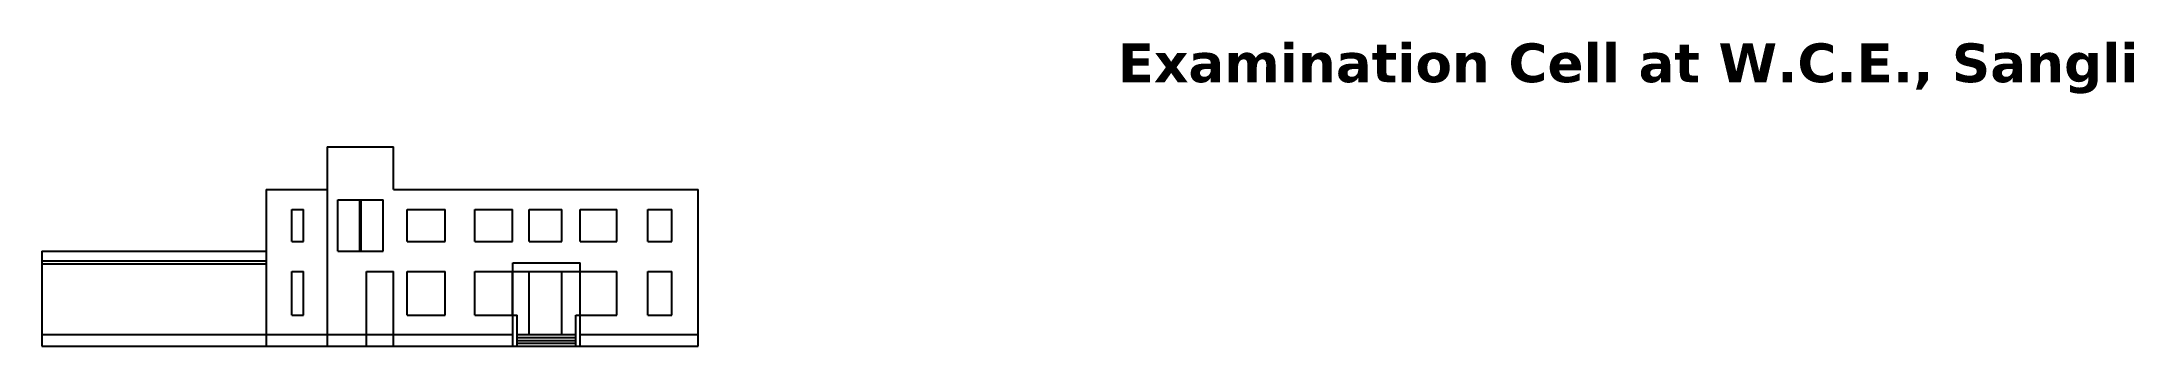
# Model space of a CAD drawing. Header units: inches. Extents: x 38 to 249, y -152 to 40.
# Drawn here: x 49 to 156.9, y -59.1 to -43.4 of the extents above; entities that cross this region are included whole.
import ezdxf

# ---------------------------------------------------------------- set-up
doc = ezdxf.new("R2010")
doc.units = ezdxf.units.IN
doc.header["$MEASUREMENT"] = 0

msp = doc.modelspace()

# ---------------------------------------------------------------- texts
at = {"insert": (104.45, -43.48), "char_height": 2, "width": 58.6867, "attachment_point": 1}
msp.add_mtext('{\\fVerdana|b1|i0|c0|p34;Examination Cell at W.C.E., Sangli}', dxfattribs=at)

# ---------------------------------------------------------------- linework, layer by layer
for p, q in [((63.7, -48.81), (63.7, -59.09)), ((63.7, -48.81), (67.12, -48.81)), ((67.12, -51.02), (67.12, -48.81)), ((60.55, -51.02), (60.55, -59.09)), ((60.55, -51.02), (63.7, -51.02)), ((64.25, -51.54), (66.58, -51.54)), ((64.25, -54.19), (64.25, -51.54)), ((65.38, -54.19), (65.38, -51.54)), ((65.45, -54.19), (65.45, -51.54)), ((66.58, -54.19), (66.58, -51.54)), ((67.12, -51.02), (82.82, -51.02)), ((82.82, -59.09), (82.82, -51.02)), ((61.88, -52.04), (62.48, -52.04)), ((61.88, -53.69), (61.88, -52.04)), ((62.48, -53.69), (62.48, -52.04)), ((67.82, -52.04), (69.77, -52.04)), ((67.82, -53.69), (67.82, -52.04)), ((69.77, -53.69), (69.77, -52.04)), ((71.3, -52.04), (73.25, -52.04)), ((71.3, -53.69), (71.3, -52.04)), ((73.25, -53.69), (73.25, -52.04)), ((74.1, -52.04), (75.8, -52.04)), ((74.1, -53.69), (74.1, -52.04)), ((75.8, -53.69), (75.8, -52.04)), ((76.74, -52.04), (78.62, -52.04)), ((76.74, -53.69), (76.74, -52.04)), ((78.62, -53.69), (78.62, -52.04)), ((80.22, -52.04), (81.47, -52.04)), ((80.22, -53.69), (80.22, -52.04)), ((81.47, -53.69), (81.47, -52.04)), ((61.88, -53.69), (62.48, -53.69)), ((67.82, -53.69), (69.77, -53.69)), ((71.3, -53.69), (73.25, -53.69)), ((74.1, -53.69), (75.8, -53.69)), ((76.74, -53.69), (78.62, -53.69)), ((80.22, -53.69), (81.47, -53.69)), ((48.98, -54.19), (48.98, -59.09)), ((48.98, -54.19), (60.55, -54.19)), ((48.98, -54.69), (60.55, -54.69)), ((48.98, -54.84), (60.55, -54.84)), ((64.25, -54.19), (66.58, -54.19)), ((73.26, -54.79), (76.74, -54.79)), ((73.26, -59.09), (73.26, -54.79)), ((76.74, -55.24), (76.74, -54.79)), ((61.88, -55.24), (62.48, -55.24)), ((61.88, -57.49), (61.88, -55.24)), ((62.48, -57.49), (62.48, -55.24)), ((65.73, -55.24), (67.12, -55.24)), ((65.73, -59.09), (65.73, -55.24)), ((67.12, -59.09), (67.12, -55.24)), ((67.82, -55.24), (69.77, -55.24)), ((67.82, -57.49), (67.82, -55.24)), ((69.77, -57.49), (69.77, -55.24)), ((71.3, -55.24), (73.25, -55.24)), ((71.3, -57.49), (71.3, -55.24)), ((73.25, -57.49), (73.25, -55.24)), ((73.26, -55.24), (76.74, -55.24)), ((74.1, -55.24), (75.8, -55.24)), ((74.1, -58.49), (74.1, -55.24)), ((75.8, -58.49), (75.8, -55.24)), ((76.74, -55.24), (78.62, -55.24)), ((76.74, -57.49), (76.74, -55.24)), ((78.62, -57.49), (78.62, -55.24)), ((80.22, -55.24), (81.47, -55.24)), ((80.22, -57.49), (80.22, -55.24)), ((81.47, -57.49), (81.47, -55.24)), ((61.88, -57.49), (62.48, -57.49)), ((67.82, -57.49), (69.77, -57.49)), ((71.3, -57.49), (73.25, -57.49)), ((73.25, -57.49), (73.49, -57.49)), ((73.49, -59.09), (73.49, -57.49)), ((76.51, -59.09), (76.51, -57.49)), ((76.51, -57.49), (76.74, -57.49)), ((76.74, -57.49), (78.62, -57.49)), ((76.74, -59.09), (76.74, -57.49)), ((80.22, -57.49), (81.47, -57.49)), ((48.98, -58.49), (66.58, -58.49)), ((48.98, -59.09), (82.82, -59.09)), ((66.58, -58.49), (73.26, -58.49)), ((73.49, -58.49), (76.51, -58.49)), ((73.49, -58.64), (76.51, -58.64)), ((73.49, -58.79), (76.51, -58.79)), ((73.49, -58.94), (76.51, -58.94)), ((76.74, -58.49), (82.82, -58.49))]:
    msp.add_line(p, q)

msp.set_redraw_order([(e.dxf.handle, doc.entitydb.next_handle()) for e in msp.query("TEXT MTEXT ATTDEF DIMENSION ARC_DIMENSION")])  # texts and dimensions are drawn at this point

doc.saveas('drawing.dxf')
